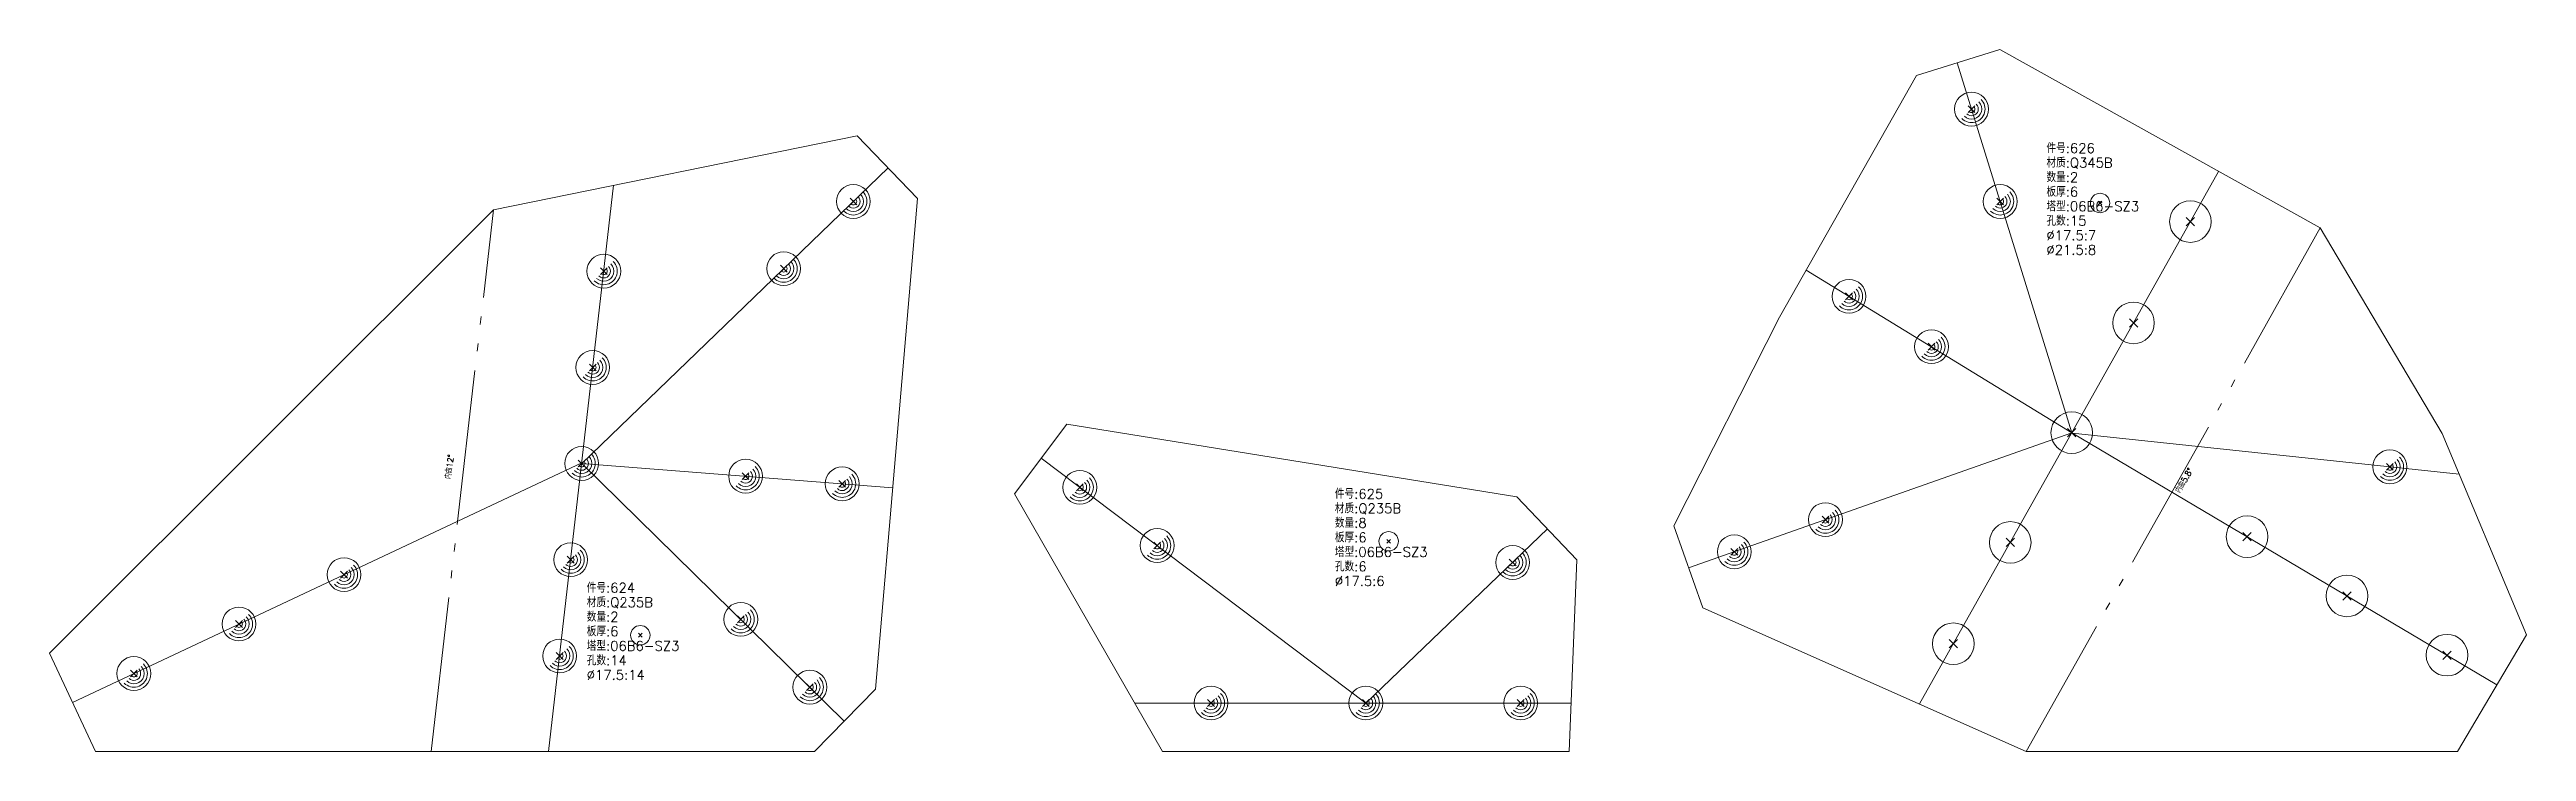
# Model space of a CAD drawing. Extents: x 0 to 24836, y -11 to 587.
# Drawn here: x 12387 to 13667, y 0 to 362 of the extents above; entities that cross this region are included whole.
import ezdxf
from ezdxf.enums import TextEntityAlignment as Align

# ---------------------------------------------------------------- set-up
doc = ezdxf.new("R2010")
doc.units = 0
doc.header["$LTSCALE"] = 20
doc.header["$MEASUREMENT"] = 0
doc.linetypes.add('制弯线', pattern=[5.9, 4, -0.5, 0.2, -0.5, 0.2, -0.5])
for name, color, linetype, lineweight in [('1', 7, 'CONTINUOUS', 25), ('2', 7, 'CONTINUOUS', 25), ('5', 7, 'CONTINUOUS', 25)]:
    doc.layers.add(name, color=color, linetype=linetype, lineweight=lineweight)
doc.styles.get("Standard").update_dxf_attribs({"font": 'simplex', "width": 0.7, "bigfont": 'gbhzfs.shx'})

msp = doc.modelspace()

# ---------------------------------------------------------------- texts
at = {"layer": '2', "color": 7, "linetype": 'Continuous', "lineweight": 13}
for s, p in [('件号:626', (13419.3, 307.5)), ('材质:Q345B', (13419.3, 300)), ('数量:2', (13419.3, 292.5)), ('板厚:6', (13419.3, 285)), ('塔型:06B6-SZ3', (13419.3, 277.5)), ('孔数:15', (13419.3, 270)), ('%%c17.5:7', (13419.3, 262.5)), ('%%c21.5:8', (13419.3, 255)), ('件号:625', (13051.6, 129)), ('材质:Q235B', (13051.6, 121.5)), ('数量:8', (13051.6, 114)), ('板厚:6', (13051.6, 106.5)), ('塔型:06B6-SZ3', (13051.6, 99)), ('孔数:6', (13051.6, 91.5)), ('%%c17.5:6', (13051.6, 84)), ('件号:624', (12665, 80.5)), ('材质:Q235B', (12665, 73)), ('数量:2', (12665, 65.5)), ('板厚:6', (12665, 58)), ('塔型:06B6-SZ3', (12665, 50.5)), ('孔数:14', (12665, 43)), ('%%c17.5:14', (12665, 35.5))]:
    msp.add_text(s, height=5, dxfattribs=at).set_placement(p, align=Align.BOTTOM_LEFT)
for s, rotation, p in [('内曲12%%d', 83, (12595.7, 140.4)), ('内曲5.8%%d', 61, (13489.2, 132.7))]:
    msp.add_text(s, height=3, rotation=rotation, dxfattribs=at).set_placement(p, align=Align.BOTTOM_LEFT)

# ---------------------------------------------------------------- blocks, each defined once
blk = doc.blocks.new('板孔17.5')
at = {"layer": '5', "color": 7, "linetype": 'Continuous', "lineweight": 13}
for p, q in [((-0.2, -0.2), (0.2, 0.2)), ((-0.2, 0.2), (0.2, -0.2))]:
    blk.add_line(p, q, dxfattribs=at)
blk.add_circle((0, 0), 1, dxfattribs=at)
for radius in [0.8, 0.6, 0.4, 0.2]:
    blk.add_arc((0, 0), radius, 225, 45, dxfattribs=at)
blk = doc.blocks.new('板孔21.5')
at = {"layer": '5', "color": 7, "linetype": 'Continuous', "lineweight": 13}
for p, q in [((-0.2, -0.2), (0.2, 0.2)), ((-0.2, 0.2), (0.2, -0.2))]:
    blk.add_line(p, q, dxfattribs=at)
blk.add_circle((0, 0), 1, dxfattribs=at)

# ---------------------------------------------------------------- linework, layer by layer
at = {"layer": '1', "color": 7, "linetype": 'Continuous', "lineweight": 18}
for p, q in [((13395.2, 362.4), (13352.2, 349.1)), ((13560.8, 270.3), (13395.2, 362.4)), ((13352.2, 349.1), (13281.3, 224.2)), ((12804.8, 317.9), (12616.8, 279.7)), ((12836, 285.5), (12804.8, 317.9)), ((12814.2, 32.2), (12836, 285.5)), ((12616.8, 279.7), (12387.4, 50.7)), ((13623.8, 164.2), (13560.8, 270.3)), ((13281.3, 224.2), (13226.7, 116.5)), ((12913.1, 169), (12886, 133.1)), ((13145.6, 131.5), (12913.1, 169)), ((13667.4, 60.2), (13623.8, 164.2)), ((12886, 133.1), (12962.6, 0)), ((13176.7, 99), (13145.6, 131.5)), ((13226.7, 116.5), (13241.7, 74.1)), ((13172.6, 0), (13176.7, 99)), ((13241.7, 74.1), (13408.9, 0)), ((13631.7, 0), (13667.4, 60.2)), ((12387.4, 50.7), (12411.2, 0)), ((12782.7, 0), (12814.2, 32.2)), ((12411.2, 0), (12782.7, 0)), ((12962.6, 0), (13172.6, 0)), ((13408.9, 0), (13631.7, 0))]:
    msp.add_line(p, q, dxfattribs=at)
at = {"layer": '2', "color": 9, "linetype": 'Continuous', "lineweight": 13}
for p, q in [((13432.4, 164.6), (13373.2, 355.6)), ((12662.4, 148.7), (12820.8, 301.4)), ((13508.3, 299.5), (13353.7, 24.5)), ((12678.9, 292.4), (12645.3, 0)), ((13432.4, 164.6), (13295.2, 248.6)), ((13432.4, 164.6), (13234.4, 94.8)), ((13432.4, 164.6), (13652.1, 34.4)), ((13432.7, 164.4), (13632.6, 143.2)), ((12662.4, 149), (12399.3, 25.3)), ((12662.4, 148.7), (12798.1, 15.7)), ((12662.4, 148.7), (12823.2, 136.2)), ((13067.6, 25), (12899.9, 151.4)), ((13067.6, 25), (13161.5, 114.9)), ((12948.2, 25), (13173.6, 25))]:
    msp.add_line(p, q, dxfattribs=at)
at = {"layer": '2', "color": 7, "linetype": 'Continuous', "lineweight": 13}
for p, q in [((13448, 284.2), (13446, 282.2)), ((13446, 284.2), (13448, 282.2)), ((13080.4, 109.5), (13078.4, 107.5)), ((13078.4, 109.5), (13080.4, 107.5)), ((12693.7, 61), (12691.7, 59)), ((12691.7, 61), (12693.7, 59))]:
    msp.add_line(p, q, dxfattribs=at)
at = {"layer": '2', "color": 190, "linetype": '制弯线', "lineweight": 13}
for p, q in [((12584.6, 0), (12616.8, 279.7)), ((13560.8, 270.3), (13408.9, 0))]:
    msp.add_line(p, q, dxfattribs=at)
at = {"layer": '2', "color": 7, "linetype": 'Continuous', "lineweight": 13}
for centre in [(13447, 283.2), (13079.4, 108.5), (12692.7, 60)]:
    msp.add_circle(centre, 5, dxfattribs=at)

# ---------------------------------------------------------------- block references
at = {"layer": '1', "color": 7, "linetype": 'Continuous', "lineweight": 13}
for name, p, xscale, yscale, zscale in [('板孔17.5', (13380.6, 331.7), 8.75, 8.75, 8.75), ('板孔17.5', (12802.8, 284), 8.75, 8.75, 8.75), ('板孔17.5', (13395.4, 284), 8.75, 8.75, 8.75), ('板孔21.5', (13493.7, 273.6), 10.75, 10.75, 10.75), ('板孔17.5', (12673.8, 248), 8.75, 8.75, 8.75), ('板孔17.5', (12766.8, 249.3), 8.75, 8.75, 8.75), ('板孔17.5', (13317.3, 235), 8.75, 8.75, 8.75), ('板孔21.5', (13464.3, 221.3), 10.75, 10.75, 10.75), ('板孔17.5', (13359.9, 209), 8.75, 8.75, 8.75), ('板孔17.5', (12668.1, 198.3), 8.75, 8.75, 8.75), ('板孔21.5', (13432.4, 164.6), 10.75, 10.75, 10.75), ('板孔17.5', (12662.4, 148.7), 8.75, 8.75, 8.75), ('板孔17.5', (13596.8, 147), 8.75, 8.75, 8.75), ('板孔17.5', (12747.1, 142.1), 8.75, 8.75, 8.75), ('板孔17.5', (12797, 138.2), 8.75, 8.75, 8.75), ('板孔17.5', (12919.8, 136.4), 8.75, 8.75, 8.75), ('板孔17.5', (13305.1, 119.7), 8.75, 8.75, 8.75), ('板孔21.5', (13400.6, 107.9), 10.75, 10.75, 10.75), ('板孔21.5', (13523, 110.9), 10.75, 10.75, 10.75), ('板孔17.5', (12656.7, 99), 8.75, 8.75, 8.75), ('板孔17.5', (12959.8, 106.3), 8.75, 8.75, 8.75), ('板孔17.5', (13143.5, 97.6), 8.75, 8.75, 8.75), ('板孔17.5', (13258, 103.1), 8.75, 8.75, 8.75), ('板孔17.5', (12539.6, 91.3), 8.75, 8.75, 8.75), ('板孔21.5', (13574.6, 80.3), 10.75, 10.75, 10.75), ('板孔17.5', (12744.6, 68.2), 8.75, 8.75, 8.75), ('板孔17.5', (12485.3, 65.8), 8.75, 8.75, 8.75), ('板孔21.5', (13371.2, 55.6), 10.75, 10.75, 10.75), ('板孔17.5', (12651, 49.3), 8.75, 8.75, 8.75), ('板孔21.5', (13626.3, 49.7), 10.75, 10.75, 10.75), ('板孔17.5', (12431, 40.2), 8.75, 8.75, 8.75), ('板孔17.5', (12780.3, 33.2), 8.75, 8.75, 8.75), ('板孔17.5', (12987.6, 25), 8.75, 8.75, 8.75), ('板孔17.5', (13067.6, 25), 8.75, 8.75, 8.75), ('板孔17.5', (13147.6, 25), 8.75, 8.75, 8.75)]:
    msp.add_blockref(name, p, dxfattribs=dict(at, xscale=xscale, yscale=yscale, zscale=zscale))

msp.set_redraw_order([(e.dxf.handle, doc.entitydb.next_handle()) for e in msp.query("TEXT MTEXT ATTDEF DIMENSION ARC_DIMENSION")])  # texts and dimensions are drawn at this point

doc.saveas('drawing.dxf')
